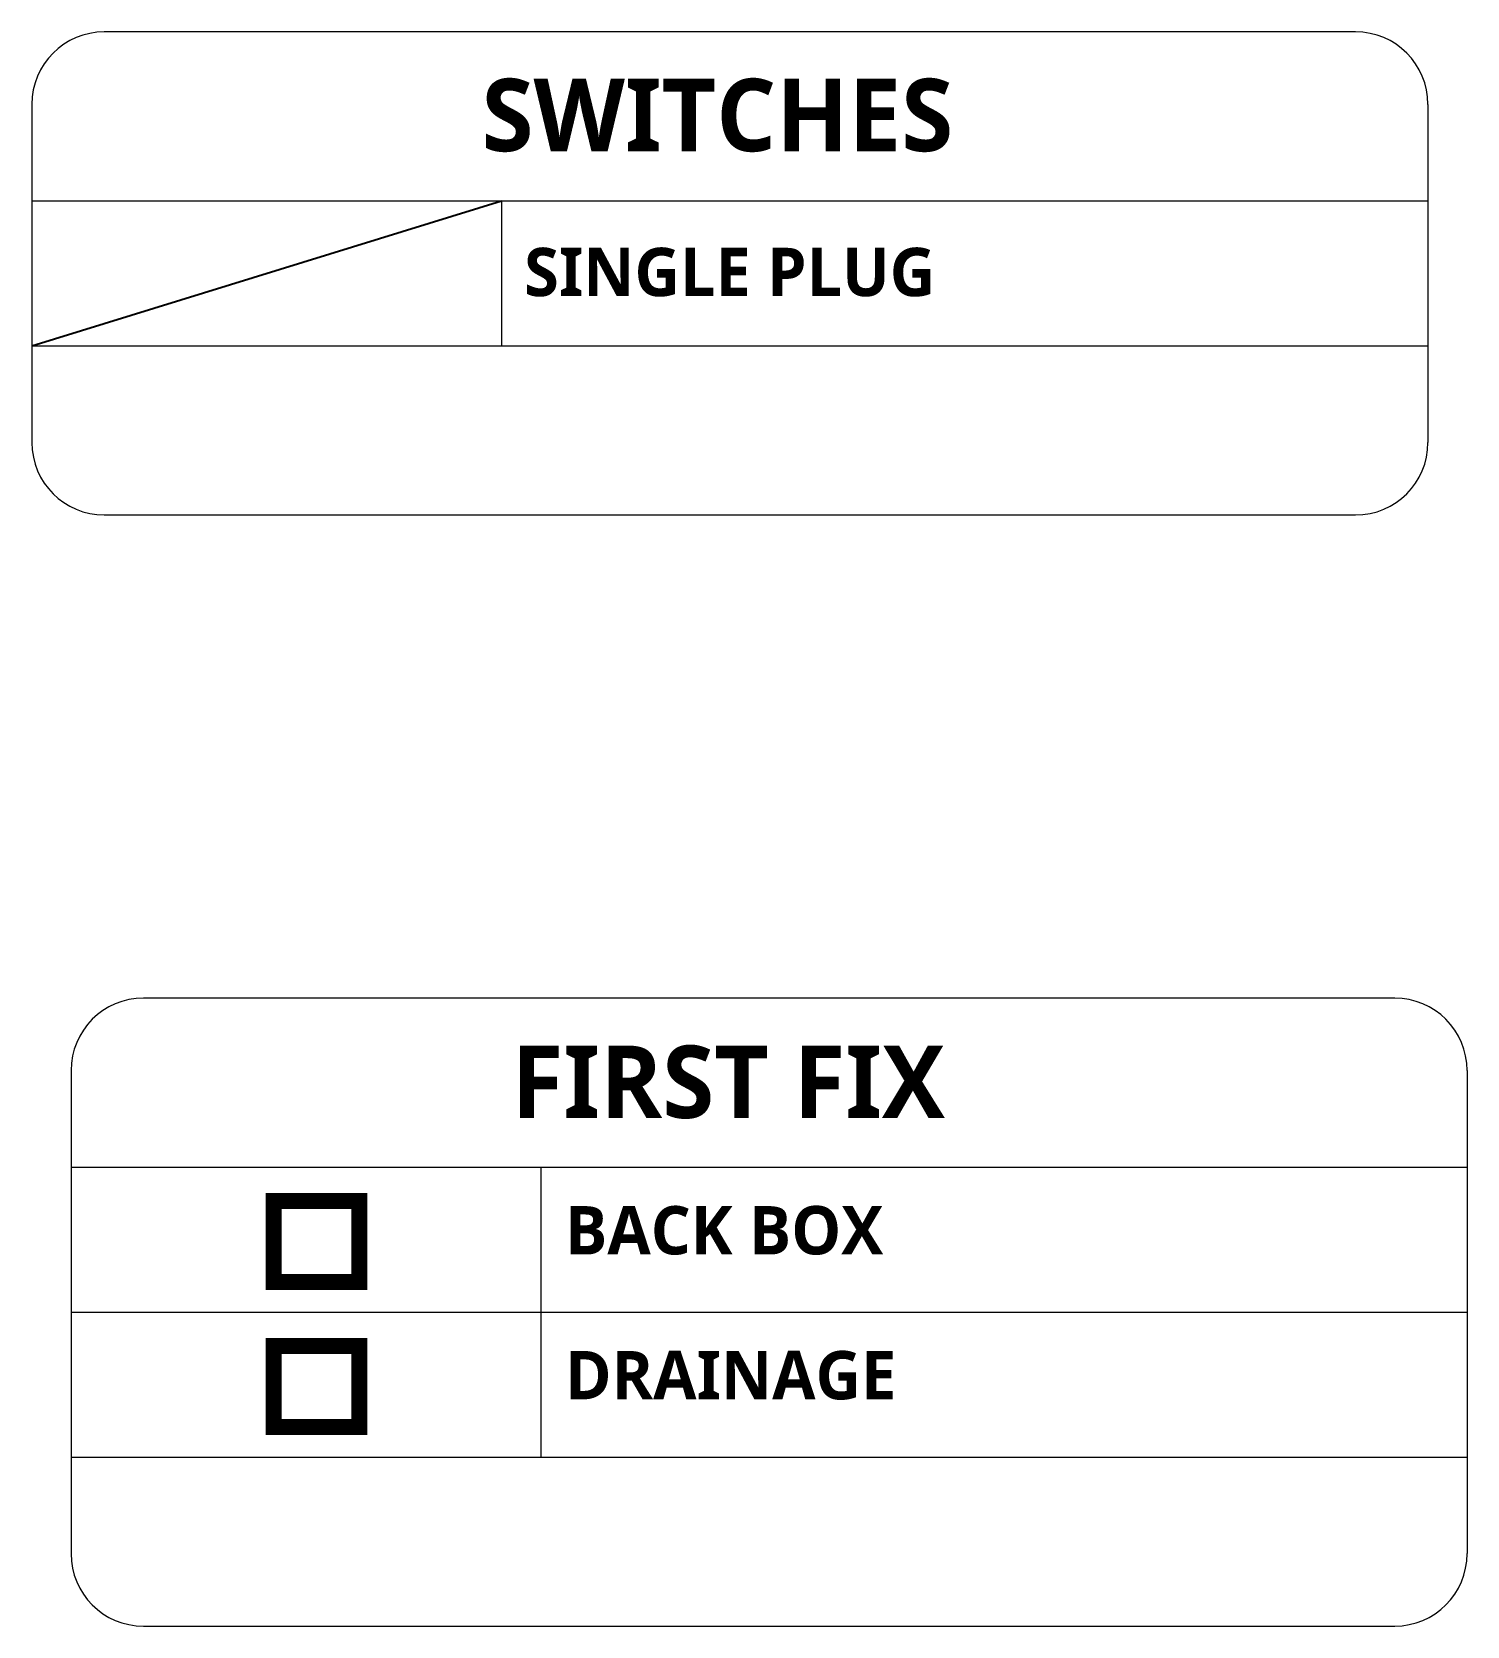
# Model space of a CAD drawing. Header units: millimetres. Extents: x 38267 to 100090, y -15201 to 6358.
# Drawn here: x 39054.1 to 39113.6, y -1314.6 to -1248.6 of the extents above; entities that cross this region are included whole.
import ezdxf

# ---------------------------------------------------------------- set-up
doc = ezdxf.new("R2010")
doc.units = ezdxf.units.MM
doc.layers.add('E-LUM-FIRST FIX', color=1, linetype='Continuous')
doc.layers.add('P-BLOCK', color=7, linetype='Continuous', lineweight=15)
doc.styles.add('1-1', font='Yu Gothic UI Semibold.ttf', dxfattribs={"height": 1.5})

msp = doc.modelspace()

# ---------------------------------------------------------------- texts
at = {"layer": 'P-BLOCK', "color": 7, "lineweight": 0, "transparency": 33554687, "char_height": 3, "attachment_point": 1, "style": '1-1'}
for s, width, insert in [('SWITCHES', 30.81298, (39072.736, -1250.52)), ('FIRST FIX', 49.95626, (39073.975, -1290.545))]:
    msp.add_mtext_dynamic_manual_height_columns(s, width=width, gutter_width=597.403, heights=[0], dxfattribs=dict(at, insert=insert))
at = {"layer": 'P-BLOCK', "color": 7, "lineweight": 0, "char_height": 2, "attachment_point": 1, "style": '1-1'}
for s, width, insert in [('{\\fYu Gothic UI Semibold|b1|i0|c128|p34;S}INGLE PLUG', 41.12165, (39074.5, -1257.519)), ('BACK BOX', 45.42194, (39076.193, -1297.191)), ('DRAINAGE', 45.42194, (39076.193, -1303.191))]:
    msp.add_mtext_dynamic_manual_height_columns(s, width=width, gutter_width=597.403, heights=[0], dxfattribs=dict(at, insert=insert))

# ---------------------------------------------------------------- linework, layer by layer
msp.add_line((39054.111, -1261.58), (39073.565, -1255.58))
at = {"layer": 'E-LUM-FIRST FIX', "lineweight": 0, "ltscale": 10, "const_width": 0.661}
msp.add_lwpolyline([(39064.126, -1299.544), (39064.126, -1296.982), (39067.671, -1296.982), (39067.671, -1300.331), (39064.126, -1300.331)], close=True, dxfattribs=at)
at = {"layer": 'E-LUM-FIRST FIX', "color": 152, "lineweight": 0, "ltscale": 10, "true_color": 0x2776bb, "const_width": 0.661}
msp.add_lwpolyline([(39064.126, -1305.545), (39064.126, -1302.982), (39067.671, -1302.982), (39067.671, -1306.331), (39064.126, -1306.331)], close=True, dxfattribs=at)
at = {"layer": 'P-BLOCK', "lineweight": 0}
for p, q in [((39108.931, -1248.58), (39057.11, -1248.58)), ((39110.552, -1288.58), (39058.732, -1288.58))]:
    msp.add_line(p, q, dxfattribs=at)
at = {"layer": 'P-BLOCK', "lineweight": 0, "transparency": 33554687}
for p, q in [((39054.11, -1251.58), (39054.111, -1265.58)), ((39111.931, -1251.58), (39111.931, -1265.58)), ((39055.732, -1291.58), (39055.732, -1311.58)), ((39113.552, -1291.58), (39113.552, -1311.58))]:
    msp.add_line(p, q, dxfattribs=at)
at = {"layer": 'P-BLOCK', "lineweight": 0, "ltscale": 100, "transparency": 33554687}
for p, q in [((39054.111, -1255.58), (39111.931, -1255.58)), ((39073.565, -1255.58), (39073.565, -1261.58)), ((39054.111, -1261.58), (39111.931, -1261.58)), ((39057.111, -1268.58), (39108.931, -1268.58)), ((39055.732, -1295.58), (39113.552, -1295.58)), ((39075.186, -1295.58), (39075.186, -1307.58)), ((39055.732, -1301.58), (39113.552, -1301.58)), ((39055.732, -1307.58), (39113.552, -1307.58)), ((39058.732, -1314.58), (39110.552, -1314.58))]:
    msp.add_line(p, q, dxfattribs=at)
at = {"layer": 'P-BLOCK', "lineweight": 0, "transparency": 33554687}
for centre, start, end in [((39057.11, -1251.58), 90, 180), ((39108.931, -1251.58), 0, 90), ((39057.111, -1265.58), 180, 270), ((39108.931, -1265.58), 270, 0), ((39058.732, -1291.58), 90, 180), ((39110.552, -1291.58), 0, 90), ((39058.732, -1311.58), 180, 270), ((39110.552, -1311.58), 270, 0)]:
    msp.add_arc(centre, 3, start, end, dxfattribs=at)

msp.set_redraw_order([(e.dxf.handle, doc.entitydb.next_handle()) for e in msp.query("TEXT MTEXT ATTDEF DIMENSION ARC_DIMENSION")])  # texts and dimensions are drawn at this point

doc.saveas('drawing.dxf')
